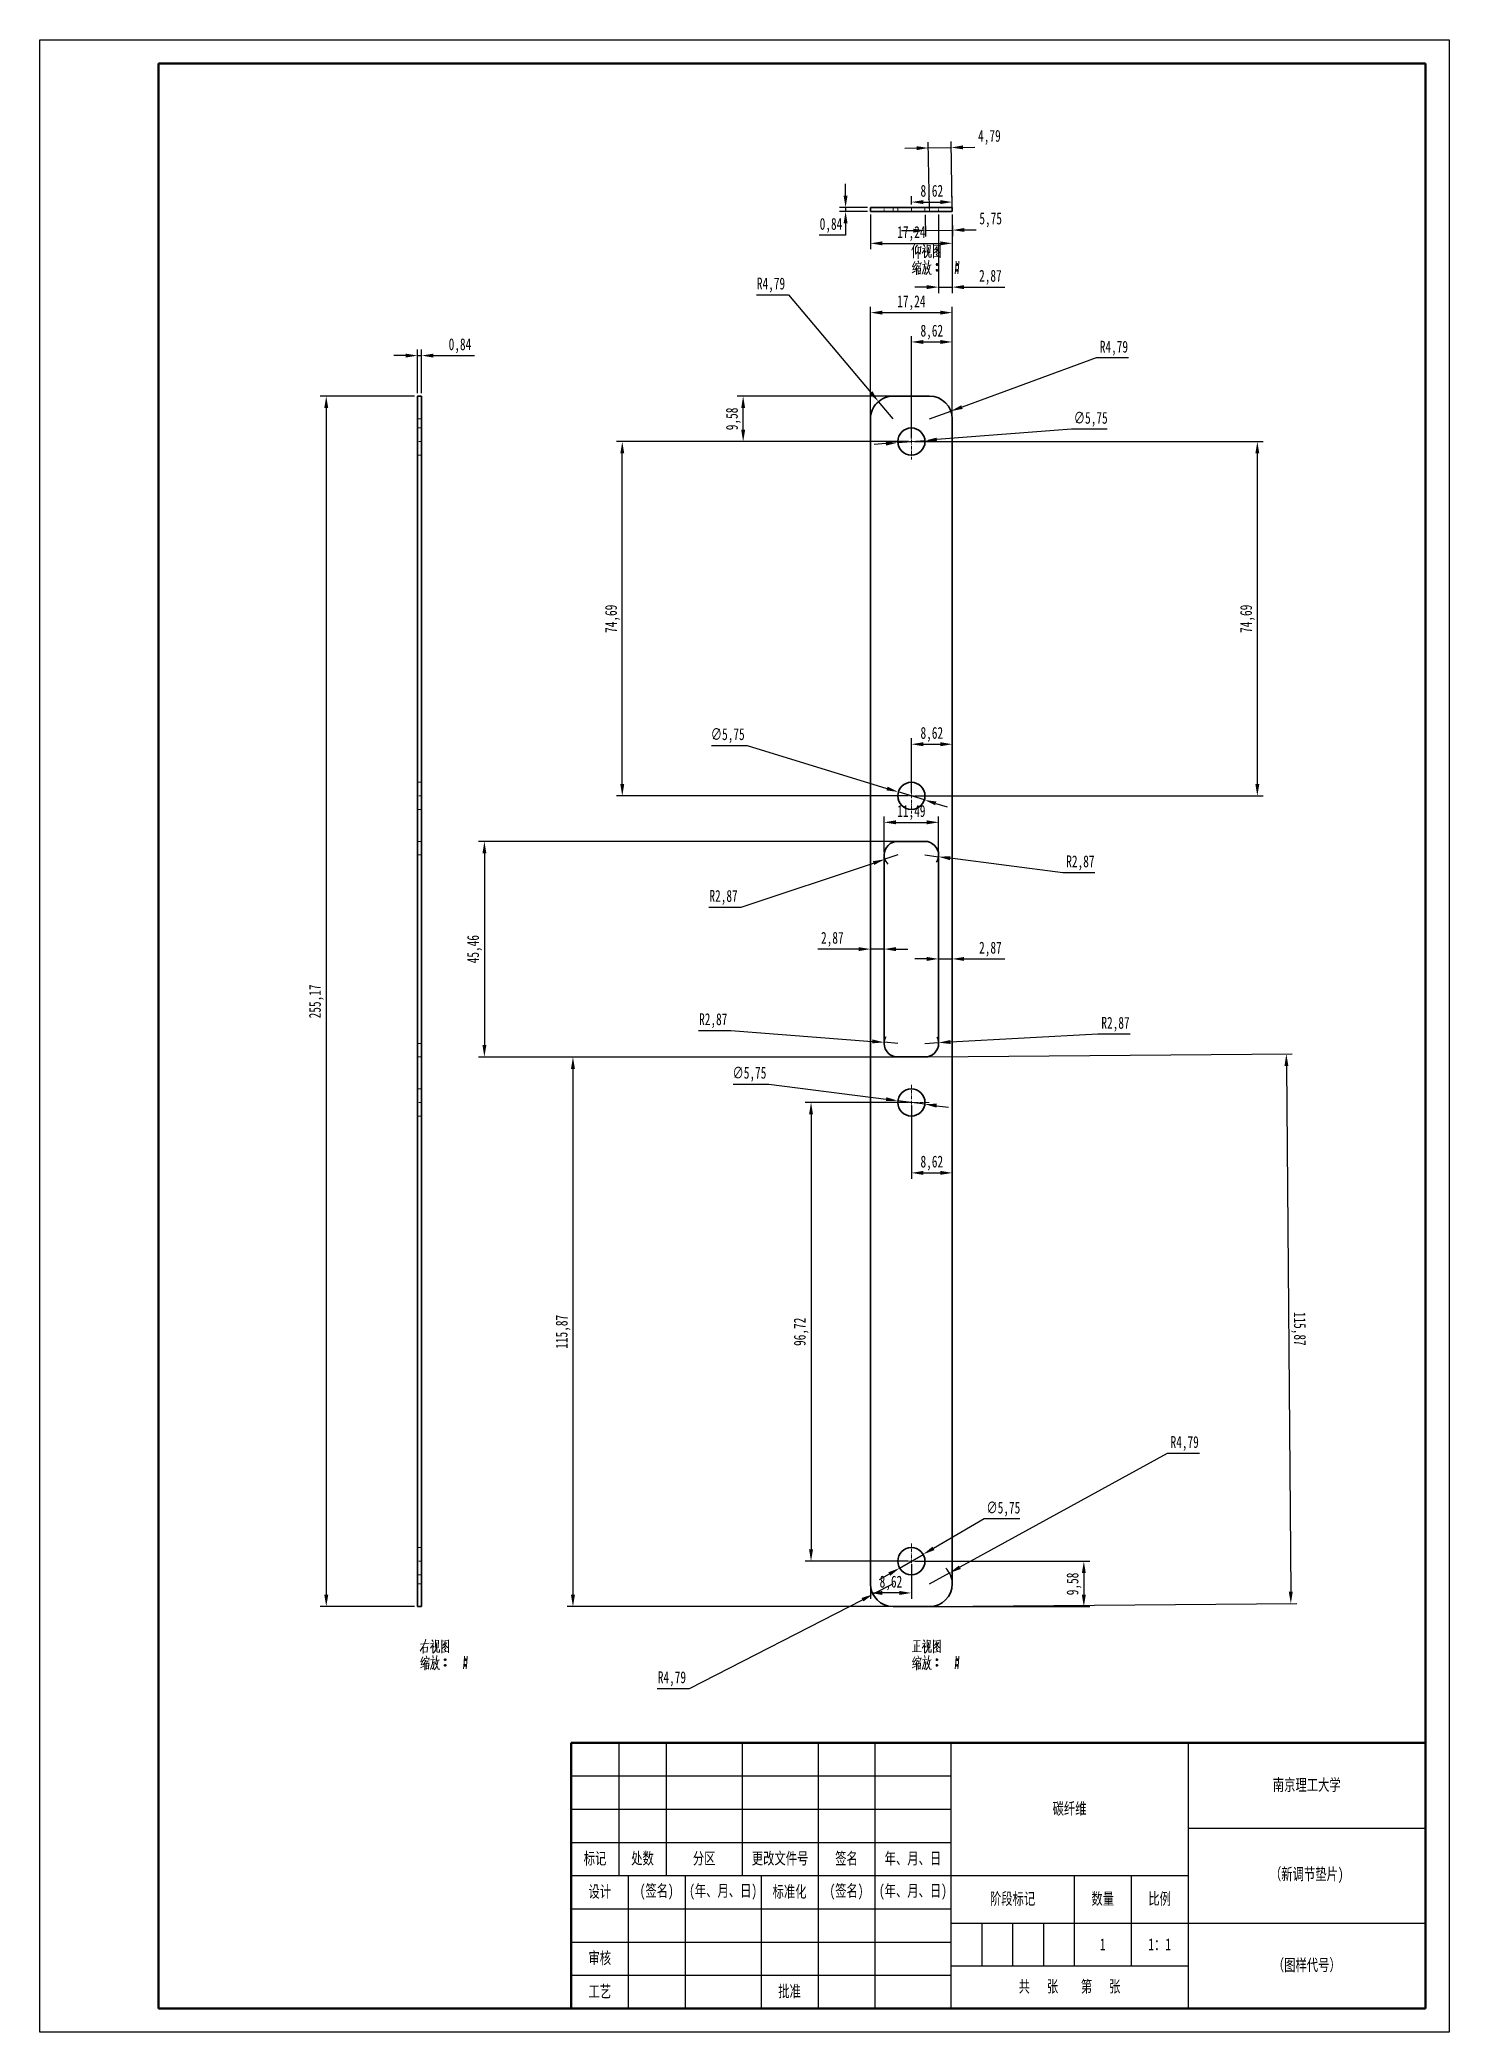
# Model space of a CAD drawing. Header units: millimetres. Extents: x 1050 to 2021, y 766 to 1186.
# Drawn here: x 1723.6 to 2020.6, y 765.6 to 1185.6 of the extents above; entities that cross this region are included whole.
import ezdxf

# ---------------------------------------------------------------- set-up
doc = ezdxf.new("R2010")
doc.units = ezdxf.units.MM
doc.header["$LTSCALE"] = 0.3
for name, pattern in [('CENTER', [50.8, 31.75, -6.35, 6.35, -6.35]), ('DASHDOT', [18.5, 12, -3, 0.5, -3]), ('DASHED', [19.05, 12.7, -6.35])]:
    doc.linetypes.add(name, pattern=pattern)
for name, color, linetype, lineweight in [('尺寸线', 3, 'Continuous', 25), ('粗实线', 7, 'Continuous', 50), ('细实线', 7, 'Continuous', 25), ('细文本', 7, 'Continuous', 25), ('细点画线', 1, 'CENTER', 25), ('虚线', 2, 'DASHED', 25)]:
    doc.layers.add(name, color=color, linetype=linetype, lineweight=lineweight)
doc.styles.add('NUT Standard', font='simfang.ttf', dxfattribs={"width": 0.7, "height": 2.5})
doc.dimstyles.new('NUT Standard', dxfattribs={"dimtxt": 2.5, "dimasz": 2.5, "dimexe": 1.25, "dimexo": 0.625, "dimtad": 1, "dimtoh": 1, "dimtxsty": 'NUT Standard', "dimcen": 2.5, "dimadec": 0, "dimazin": 0, "dimtfac": 1, "dimtmove": 0, "dimatfit": 3, "dimfxl": 1, "dimarcsym": 0})

msp = doc.modelspace()

# ---------------------------------------------------------------- texts
at = {"layer": '粗实线', "char_height": 2.5, "attachment_point": 5, "style": 'NUT Standard'}
for s, insert in [('\\pxqc;{\\fFangSong|b0|i0|c134|p49;1}', (1947.555, 784.119)), ('\\pxqc;{\\fFangSong|b0|i0|c134|p49;1：1}', (1959.555, 784.119))]:
    msp.add_mtext_dynamic_manual_height_columns(s, width=12, gutter_width=12.5, heights=[0], dxfattribs=dict(at, insert=insert))
at = {"layer": '粗实线', "char_height": 2.5, "width": 12, "attachment_point": 5, "style": 'NUT Standard'}
for s, insert in [('工艺', (1841.555, 774.119)), ('批准', (1881.555, 774.119))]:
    msp.add_mtext(s, dxfattribs=dict(at, insert=insert))
at = {"layer": '细文本', "char_height": 2.5, "attachment_point": 5, "style": 'NUT Standard'}
for s, insert, width in [('{\\fFangSong|b0|i0|c134|p49;南京理工大学}', (1990.555, 817.619), 50), ('碳纤维', (1940.555, 812.619), 50), ('标记', (1840.555, 802.119), 10), ('处数', (1850.555, 802.119), 10), ('分区', (1863.555, 802.119), 16), ('更改文件号', (1879.555, 802.119), 16), ('签名', (1893.555, 802.119), 12), ('年、月、日', (1907.555, 802.119), 16), ('（新调节垫片)', (1990.555, 798.619), 50), ('设计', (1841.555, 795.119), 12), ('(签名)', (1853.555, 795.119), 12), ('(年、月、日)', (1867.555, 795.119), 16), ('标准化', (1881.555, 795.119), 12), ('(签名)', (1893.555, 795.119), 12), ('(年、月、日)', (1907.555, 795.119), 16), ('阶段标记', (1928.555, 793.619), 26), ('数量', (1947.555, 793.619), 12), ('比例', (1959.555, 793.619), 12), ('审核', (1841.555, 781.119), 12), ('（图样代号）', (1990.555, 779.619), 50), ('共   张    第   张', (1940.555, 775.119), 50)]:
    msp.add_mtext(s, dxfattribs=dict(at, insert=insert, width=width))

# ---------------------------------------------------------------- blocks, each defined once
blk = doc.blocks.new('*D6')
at = {"layer": 'Defpoints', "color": 0, "transparency": 16777216}
for p in [(1893.36, 1149.43), (1898.6, 1150.28), (1898.6, 1149.43)]:
    blk.add_point(p, dxfattribs=at)
at = {"layer": '尺寸线', "color": 0, "lineweight": -2, "transparency": 16777216}
for p, q in [((1893.36, 1152.78), (1893.36, 1155.28)), ((1897.98, 1150.28), (1892.11, 1150.28)), ((1897.98, 1149.43), (1892.11, 1149.43)), ((1893.36, 1150.28), (1893.36, 1149.43)), ((1893.36, 1146.93), (1893.36, 1144.43)), ((1893.36, 1144.43), (1887.82, 1144.43))]:
    blk.add_line(p, q, dxfattribs=at)
at = {"layer": '尺寸线', "color": 0, "transparency": 16777216}
for points in [[(1892.94, 1152.78), (1893.77, 1152.78), (1893.36, 1150.28)], [(1892.94, 1146.93), (1893.77, 1146.93), (1893.36, 1149.43)]]:
    blk.add_solid(points, dxfattribs=at)
at = {"layer": '尺寸线', "color": 0, "transparency": 16777216, "insert": (1890.28, 1146.5), "char_height": 2.5, "attachment_point": 5, "style": 'NUT Standard'}
blk.add_mtext('0,84', dxfattribs=at)
blk = doc.blocks.new('*D7')
at = {"layer": 'Defpoints', "color": 0, "transparency": 16777216}
for p in [(1915.84, 1151.42), (1907.22, 1150.28), (1915.84, 1150.28)]:
    blk.add_point(p, dxfattribs=at)
at = {"layer": '尺寸线', "color": 0, "lineweight": -2, "transparency": 16777216}
for p, q in [((1907.22, 1150.9), (1907.22, 1152.67)), ((1909.72, 1151.42), (1913.34, 1151.42)), ((1915.84, 1150.9), (1915.84, 1152.67))]:
    blk.add_line(p, q, dxfattribs=at)
at = {"layer": '尺寸线', "color": 0, "transparency": 16777216}
for points in [[(1909.72, 1151.83), (1909.72, 1151), (1907.22, 1151.42)], [(1913.34, 1151.83), (1913.34, 1151), (1915.84, 1151.42)]]:
    blk.add_solid(points, dxfattribs=at)
at = {"layer": '尺寸线', "color": 0, "transparency": 16777216, "insert": (1911.53, 1153.48), "char_height": 2.5, "attachment_point": 5, "style": 'NUT Standard'}
blk.add_mtext('8,62', dxfattribs=at)
blk = doc.blocks.new('*D8')
at = {"layer": 'Defpoints', "color": 0, "transparency": 16777216}
for p in [(1898.6, 1149.43), (1915.84, 1149.43), (1915.84, 1142.72)]:
    blk.add_point(p, dxfattribs=at)
at = {"layer": '尺寸线', "color": 0, "lineweight": -2, "transparency": 16777216}
for p, q in [((1898.6, 1148.81), (1898.6, 1141.47)), ((1915.84, 1148.81), (1915.84, 1141.47)), ((1901.1, 1142.72), (1913.34, 1142.72))]:
    blk.add_line(p, q, dxfattribs=at)
at = {"layer": '尺寸线', "color": 0, "transparency": 16777216}
for points in [[(1901.1, 1143.13), (1901.1, 1142.3), (1898.6, 1142.72)], [(1913.34, 1143.13), (1913.34, 1142.3), (1915.84, 1142.72)]]:
    blk.add_solid(points, dxfattribs=at)
at = {"layer": '尺寸线', "color": 0, "transparency": 16777216, "insert": (1907.22, 1144.78), "char_height": 2.5, "attachment_point": 5, "style": 'NUT Standard'}
blk.add_mtext('17,24', dxfattribs=at)
blk = doc.blocks.new('*D9')
at = {"layer": 'Defpoints', "color": 0, "transparency": 16777216}
for p in [(1910.09, 1149.35), (1915.84, 1149.43), (1915.9, 1145.51)]:
    blk.add_point(p, dxfattribs=at)
at = {"layer": '尺寸线', "color": 0, "lineweight": -2, "transparency": 16777216}
for p, q in [((1910.1, 1148.72), (1910.17, 1144.17)), ((1915.85, 1148.81), (1915.91, 1144.26)), ((1907.65, 1145.39), (1905.15, 1145.35)), ((1910.15, 1145.42), (1915.9, 1145.51)), ((1918.4, 1145.54), (1920.9, 1145.58))]:
    blk.add_line(p, q, dxfattribs=at)
at = {"layer": '尺寸线', "color": 0, "transparency": 16777216}
for points in [[(1907.64, 1145.8), (1907.66, 1144.97), (1910.15, 1145.42)], [(1918.39, 1145.96), (1918.4, 1145.13), (1915.9, 1145.51)]]:
    blk.add_solid(points, dxfattribs=at)
at = {"layer": '尺寸线', "color": 0, "transparency": 16777216, "insert": (1923.93, 1147.65), "char_height": 2.5, "attachment_point": 5, "style": 'NUT Standard'}
blk.add_mtext('5,75', dxfattribs=at)
blk = doc.blocks.new('*D10')
at = {"layer": 'Defpoints', "color": 0, "transparency": 16777216}
for p in [(1915.6, 1162.91), (1911.05, 1149.35), (1915.84, 1149.43)]:
    blk.add_point(p, dxfattribs=at)
at = {"layer": '尺寸线', "color": 0, "lineweight": -2, "transparency": 16777216}
for p, q in [((1911.04, 1149.97), (1910.79, 1164.08)), ((1915.83, 1150.06), (1915.58, 1164.16)), ((1908.31, 1162.78), (1905.81, 1162.74)), ((1910.81, 1162.83), (1915.6, 1162.91)), ((1918.1, 1162.95), (1920.6, 1163))]:
    blk.add_line(p, q, dxfattribs=at)
at = {"layer": '尺寸线', "color": 0, "transparency": 16777216}
for points in [[(1908.31, 1163.2), (1908.32, 1162.36), (1910.81, 1162.83)], [(1918.09, 1163.37), (1918.11, 1162.54), (1915.6, 1162.91)]]:
    blk.add_solid(points, dxfattribs=at)
at = {"layer": '尺寸线', "color": 0, "transparency": 16777216, "insert": (1923.67, 1165.07), "char_height": 2.5, "attachment_point": 5, "style": 'NUT Standard'}
blk.add_mtext('4,79', dxfattribs=at)
blk = doc.blocks.new('*D11')
at = {"layer": 'Defpoints', "color": 0, "transparency": 16777216}
for p in [(1912.97, 1149.43), (1915.84, 1149.43), (1915.84, 1133.49)]:
    blk.add_point(p, dxfattribs=at)
at = {"layer": '尺寸线', "color": 0, "lineweight": -2, "transparency": 16777216}
for p, q in [((1912.97, 1148.81), (1912.97, 1132.24)), ((1915.84, 1148.81), (1915.84, 1132.24)), ((1910.47, 1133.49), (1907.97, 1133.49)), ((1912.97, 1133.49), (1915.84, 1133.49)), ((1918.34, 1133.49), (1926.93, 1133.49))]:
    blk.add_line(p, q, dxfattribs=at)
at = {"layer": '尺寸线', "color": 0, "transparency": 16777216}
for points in [[(1910.47, 1133.91), (1910.47, 1133.07), (1912.97, 1133.49)], [(1918.34, 1133.91), (1918.34, 1133.07), (1915.84, 1133.49)]]:
    blk.add_solid(points, dxfattribs=at)
at = {"layer": '尺寸线', "color": 0, "transparency": 16777216, "insert": (1923.88, 1135.56), "char_height": 2.5, "attachment_point": 5, "style": 'NUT Standard'}
blk.add_mtext('2,87', dxfattribs=at)
blk = doc.blocks.new('*D12')
at = {"layer": 'Defpoints', "color": 0, "transparency": 16777216}
for p in [(1904.36, 1100.7), (1910.08, 1101.14)]:
    blk.add_point(p, dxfattribs=at)
at = {"layer": '尺寸线', "color": 0, "lineweight": -2, "transparency": 16777216}
for p, q in [((1901.86, 1100.5), (1899.37, 1100.31)), ((1904.36, 1100.7), (1910.08, 1101.14)), ((1940.95, 1103.53), (1912.58, 1101.34)), ((1948.46, 1103.53), (1940.95, 1103.53))]:
    blk.add_line(p, q, dxfattribs=at)
at = {"layer": '尺寸线', "color": 0, "transparency": 16777216}
for points in [[(1901.83, 1100.92), (1901.9, 1100.09), (1904.36, 1100.7)], [(1912.54, 1101.75), (1912.61, 1100.92), (1910.08, 1101.14)]]:
    blk.add_solid(points, dxfattribs=at)
at = {"layer": '尺寸线', "color": 0, "transparency": 16777216, "insert": (1945.02, 1105.62), "char_height": 2.5, "attachment_point": 5, "style": 'NUT Standard'}
blk.add_mtext('∅5,75', dxfattribs=at)
blk = doc.blocks.new('*D13')
at = {"layer": 'Defpoints', "color": 0, "transparency": 16777216}
for p in [(1904.47, 1027.07), (1909.97, 1025.38)]:
    blk.add_point(p, dxfattribs=at)
at = {"layer": '尺寸线', "color": 0, "lineweight": -2, "transparency": 16777216}
for p, q in [((1865.07, 1036.85), (1872.59, 1036.85)), ((1872.59, 1036.85), (1902.08, 1027.8)), ((1909.97, 1025.38), (1904.47, 1027.07)), ((1912.36, 1024.65), (1914.75, 1023.92))]:
    blk.add_line(p, q, dxfattribs=at)
at = {"layer": '尺寸线', "color": 0, "transparency": 16777216}
for points in [[(1902.21, 1028.2), (1901.96, 1027.4), (1904.47, 1027.07)], [(1912.48, 1025.05), (1912.23, 1024.25), (1909.97, 1025.38)]]:
    blk.add_solid(points, dxfattribs=at)
at = {"layer": '尺寸线', "color": 0, "transparency": 16777216, "insert": (1868.52, 1038.93), "char_height": 2.5, "attachment_point": 5, "style": 'NUT Standard'}
blk.add_mtext('∅5,75', dxfattribs=at)
blk = doc.blocks.new('*D14')
at = {"layer": 'Defpoints', "color": 0, "transparency": 16777216}
for p in [(1871.77, 1110.5), (1907.22, 1110.5), (1907.22, 1100.92)]:
    blk.add_point(p, dxfattribs=at)
at = {"layer": '尺寸线', "color": 0, "lineweight": -2, "transparency": 16777216}
for p, q in [((1906.6, 1110.5), (1870.52, 1110.5)), ((1871.77, 1103.42), (1871.77, 1108)), ((1906.6, 1100.92), (1870.52, 1100.92))]:
    blk.add_line(p, q, dxfattribs=at)
at = {"layer": '尺寸线', "color": 0, "transparency": 16777216}
for points in [[(1871.36, 1108), (1872.19, 1108), (1871.77, 1110.5)], [(1871.36, 1103.42), (1872.19, 1103.42), (1871.77, 1100.92)]]:
    blk.add_solid(points, dxfattribs=at)
at = {"layer": '尺寸线', "color": 0, "transparency": 16777216, "insert": (1869.71, 1105.71), "char_height": 2.5, "attachment_point": 5, "rotation": 90, "style": 'NUT Standard'}
blk.add_mtext('9,58', dxfattribs=at)
blk = doc.blocks.new('*D15')
at = {"layer": 'Defpoints', "color": 0, "transparency": 16777216}
for p in [(1915.84, 1121.93), (1907.22, 1100.92), (1915.84, 1100.92)]:
    blk.add_point(p, dxfattribs=at)
at = {"layer": '尺寸线', "color": 0, "lineweight": -2, "transparency": 16777216}
for p, q in [((1907.22, 1101.55), (1907.22, 1123.18)), ((1909.72, 1121.93), (1913.34, 1121.93)), ((1915.84, 1101.55), (1915.84, 1123.18))]:
    blk.add_line(p, q, dxfattribs=at)
at = {"layer": '尺寸线', "color": 0, "transparency": 16777216}
for points in [[(1909.72, 1122.34), (1909.72, 1121.51), (1907.22, 1121.93)], [(1913.34, 1122.34), (1913.34, 1121.51), (1915.84, 1121.93)]]:
    blk.add_solid(points, dxfattribs=at)
at = {"layer": '尺寸线', "color": 0, "transparency": 16777216, "insert": (1911.53, 1124), "char_height": 2.5, "attachment_point": 5, "style": 'NUT Standard'}
blk.add_mtext('8,62', dxfattribs=at)
blk = doc.blocks.new('*D16')
at = {"layer": 'Defpoints', "color": 0, "transparency": 16777216}
for p in [(1915.84, 1128.11), (1898.6, 1105.71), (1915.84, 1105.71)]:
    blk.add_point(p, dxfattribs=at)
at = {"layer": '尺寸线', "color": 0, "lineweight": -2, "transparency": 16777216}
for p, q in [((1898.6, 1106.33), (1898.6, 1129.36)), ((1901.1, 1128.11), (1913.34, 1128.11)), ((1915.84, 1106.33), (1915.84, 1129.36))]:
    blk.add_line(p, q, dxfattribs=at)
at = {"layer": '尺寸线', "color": 0, "transparency": 16777216}
for points in [[(1901.1, 1128.53), (1901.1, 1127.7), (1898.6, 1128.11)], [(1913.34, 1128.53), (1913.34, 1127.7), (1915.84, 1128.11)]]:
    blk.add_solid(points, dxfattribs=at)
at = {"layer": '尺寸线', "color": 0, "transparency": 16777216, "insert": (1907.22, 1130.18), "char_height": 2.5, "attachment_point": 5, "style": 'NUT Standard'}
blk.add_mtext('17,24', dxfattribs=at)
blk = doc.blocks.new('*D17')
at = {"layer": 'Defpoints', "color": 0, "transparency": 16777216}
for p in [(1904.37, 961.98), (1910.07, 961.25)]:
    blk.add_point(p, dxfattribs=at)
at = {"layer": '尺寸线', "color": 0, "lineweight": -2, "transparency": 16777216}
for p, q in [((1869.64, 965.46), (1877.16, 965.46)), ((1877.16, 965.46), (1901.89, 962.3)), ((1910.07, 961.25), (1904.37, 961.98)), ((1912.55, 960.93), (1915.03, 960.62))]:
    blk.add_line(p, q, dxfattribs=at)
at = {"layer": '尺寸线', "color": 0, "transparency": 16777216}
for points in [[(1901.94, 962.71), (1901.84, 961.88), (1904.37, 961.98)], [(1912.6, 961.35), (1912.5, 960.52), (1910.07, 961.25)]]:
    blk.add_solid(points, dxfattribs=at)
at = {"layer": '尺寸线', "color": 0, "transparency": 16777216, "insert": (1873.09, 967.55), "char_height": 2.5, "attachment_point": 5, "style": 'NUT Standard'}
blk.add_mtext('∅5,75', dxfattribs=at)
blk = doc.blocks.new('*D18')
at = {"layer": 'Defpoints', "color": 0, "transparency": 16777216}
for p in [(1915.84, 1037.13), (1907.22, 1026.23), (1915.84, 1026.23)]:
    blk.add_point(p, dxfattribs=at)
at = {"layer": '尺寸线', "color": 0, "lineweight": -2, "transparency": 16777216}
for p, q in [((1907.22, 1026.85), (1907.22, 1038.38)), ((1915.84, 1026.85), (1915.84, 1038.38)), ((1909.72, 1037.13), (1913.34, 1037.13))]:
    blk.add_line(p, q, dxfattribs=at)
at = {"layer": '尺寸线', "color": 0, "transparency": 16777216}
for points in [[(1909.72, 1037.55), (1909.72, 1036.71), (1907.22, 1037.13)], [(1913.34, 1037.55), (1913.34, 1036.71), (1915.84, 1037.13)]]:
    blk.add_solid(points, dxfattribs=at)
at = {"layer": '尺寸线', "color": 0, "transparency": 16777216, "insert": (1911.53, 1039.2), "char_height": 2.5, "attachment_point": 5, "style": 'NUT Standard'}
blk.add_mtext('8,62', dxfattribs=at)
blk = doc.blocks.new('*D19')
at = {"layer": 'Defpoints', "color": 0, "transparency": 16777216}
for p in [(1846.3, 1100.92), (1907.22, 1100.92), (1907.22, 1026.23)]:
    blk.add_point(p, dxfattribs=at)
at = {"layer": '尺寸线', "color": 0, "lineweight": -2, "transparency": 16777216}
for p, q in [((1906.6, 1100.92), (1845.05, 1100.92)), ((1846.3, 1028.73), (1846.3, 1098.42)), ((1906.6, 1026.23), (1845.05, 1026.23))]:
    blk.add_line(p, q, dxfattribs=at)
at = {"layer": '尺寸线', "color": 0, "transparency": 16777216}
for points in [[(1845.88, 1098.42), (1846.71, 1098.42), (1846.3, 1100.92)], [(1845.88, 1028.73), (1846.71, 1028.73), (1846.3, 1026.23)]]:
    blk.add_solid(points, dxfattribs=at)
at = {"layer": '尺寸线', "color": 0, "transparency": 16777216, "insert": (1844.23, 1063.57), "char_height": 2.5, "attachment_point": 5, "rotation": 90, "style": 'NUT Standard'}
blk.add_mtext('74,69', dxfattribs=at)
blk = doc.blocks.new('*D24')
at = {"layer": 'Defpoints', "color": 0, "transparency": 16777216}
for p in [(1912.97, 1020.66), (1901.47, 1013.78), (1912.97, 1013.78)]:
    blk.add_point(p, dxfattribs=at)
at = {"layer": '尺寸线', "color": 0, "lineweight": -2, "transparency": 16777216}
for p, q in [((1901.47, 1014.4), (1901.47, 1021.91)), ((1903.97, 1020.66), (1910.47, 1020.66)), ((1912.97, 1014.4), (1912.97, 1021.91))]:
    blk.add_line(p, q, dxfattribs=at)
at = {"layer": '尺寸线', "color": 0, "transparency": 16777216}
for points in [[(1903.97, 1021.08), (1903.97, 1020.25), (1901.47, 1020.66)], [(1910.47, 1021.08), (1910.47, 1020.25), (1912.97, 1020.66)]]:
    blk.add_solid(points, dxfattribs=at)
at = {"layer": '尺寸线', "color": 0, "transparency": 16777216, "insert": (1907.22, 1022.73), "char_height": 2.5, "attachment_point": 5, "style": 'NUT Standard'}
blk.add_mtext('11,49', dxfattribs=at)
blk = doc.blocks.new('*D25')
at = {"layer": 'Defpoints', "color": 0, "transparency": 16777216}
for p in [(1910.09, 1016.65), (1817.24, 971.19), (1910.09, 971.19)]:
    blk.add_point(p, dxfattribs=at)
at = {"layer": '尺寸线', "color": 0, "lineweight": -2, "transparency": 16777216}
for p, q in [((1909.47, 1016.65), (1815.99, 1016.65)), ((1817.24, 1014.15), (1817.24, 973.69)), ((1909.47, 971.19), (1815.99, 971.19))]:
    blk.add_line(p, q, dxfattribs=at)
at = {"layer": '尺寸线', "color": 0, "transparency": 16777216}
for points in [[(1816.83, 1014.15), (1817.66, 1014.15), (1817.24, 1016.65)], [(1816.83, 973.69), (1817.66, 973.69), (1817.24, 971.19)]]:
    blk.add_solid(points, dxfattribs=at)
at = {"layer": '尺寸线', "color": 0, "transparency": 16777216, "insert": (1815.17, 993.92), "char_height": 2.5, "attachment_point": 5, "rotation": 90, "style": 'NUT Standard'}
blk.add_mtext('45,46', dxfattribs=at)
blk = doc.blocks.new('*D26')
at = {"layer": 'Defpoints', "color": 0, "transparency": 16777216}
for p in [(1907.44, 971.19), (1835.9, 855.32), (1907.44, 855.32)]:
    blk.add_point(p, dxfattribs=at)
at = {"layer": '尺寸线', "color": 0, "lineweight": -2, "transparency": 16777216}
for p, q in [((1906.82, 971.19), (1834.65, 971.19)), ((1835.9, 968.69), (1835.9, 857.82)), ((1906.82, 855.32), (1834.65, 855.32))]:
    blk.add_line(p, q, dxfattribs=at)
at = {"layer": '尺寸线', "color": 0, "transparency": 16777216}
for points in [[(1835.49, 968.69), (1836.32, 968.69), (1835.9, 971.19)], [(1835.49, 857.82), (1836.32, 857.82), (1835.9, 855.32)]]:
    blk.add_solid(points, dxfattribs=at)
at = {"layer": '尺寸线', "color": 0, "transparency": 16777216, "insert": (1833.83, 913.26), "char_height": 2.5, "attachment_point": 5, "rotation": 90, "style": 'NUT Standard'}
blk.add_mtext('115,87', dxfattribs=at)
blk = doc.blocks.new('*D27')
at = {"layer": 'Defpoints', "color": 0, "transparency": 16777216}
for p in [(1912.97, 991.87), (1915.84, 991.87), (1915.84, 991.87)]:
    blk.add_point(p, dxfattribs=at)
at = {"layer": '尺寸线', "color": 0, "lineweight": -2, "transparency": 16777216}
for p, q in [((1910.47, 991.87), (1907.97, 991.87)), ((1912.97, 992.49), (1912.97, 993.12)), ((1912.97, 991.87), (1915.84, 991.87)), ((1915.84, 992.49), (1915.84, 993.12)), ((1918.34, 991.87), (1926.93, 991.87))]:
    blk.add_line(p, q, dxfattribs=at)
at = {"layer": '尺寸线', "color": 0, "transparency": 16777216}
for points in [[(1910.47, 992.28), (1910.47, 991.45), (1912.97, 991.87)], [(1918.34, 992.28), (1918.34, 991.45), (1915.84, 991.87)]]:
    blk.add_solid(points, dxfattribs=at)
at = {"layer": '尺寸线', "color": 0, "transparency": 16777216, "insert": (1923.88, 993.93), "char_height": 2.5, "attachment_point": 5, "style": 'NUT Standard'}
blk.add_mtext('2,87', dxfattribs=at)
blk = doc.blocks.new('*D28')
at = {"layer": 'Defpoints', "color": 0, "transparency": 16777216}
for p in [(1898.6, 993.94), (1898.6, 993.94), (1901.47, 993.94)]:
    blk.add_point(p, dxfattribs=at)
at = {"layer": '尺寸线', "color": 0, "lineweight": -2, "transparency": 16777216}
for p, q in [((1896.1, 993.94), (1887.51, 993.94)), ((1898.6, 994.56), (1898.6, 995.19)), ((1901.47, 993.94), (1898.6, 993.94)), ((1901.47, 994.56), (1901.47, 995.19)), ((1903.97, 993.94), (1906.47, 993.94))]:
    blk.add_line(p, q, dxfattribs=at)
at = {"layer": '尺寸线', "color": 0, "transparency": 16777216}
for points in [[(1896.1, 994.35), (1896.1, 993.52), (1898.6, 993.94)], [(1903.97, 994.35), (1903.97, 993.52), (1901.47, 993.94)]]:
    blk.add_solid(points, dxfattribs=at)
at = {"layer": '尺寸线', "color": 0, "transparency": 16777216, "insert": (1890.56, 996), "char_height": 2.5, "attachment_point": 5, "style": 'NUT Standard'}
blk.add_mtext('2,87', dxfattribs=at)
blk = doc.blocks.new('*D29')
at = {"layer": 'Defpoints', "color": 0, "transparency": 16777216}
for p in [(1907.22, 961.62), (1915.84, 961.62), (1915.84, 946.76)]:
    blk.add_point(p, dxfattribs=at)
at = {"layer": '尺寸线', "color": 0, "lineweight": -2, "transparency": 16777216}
for p, q in [((1907.22, 960.99), (1907.22, 945.51)), ((1915.84, 960.99), (1915.84, 945.51)), ((1909.72, 946.76), (1913.34, 946.76))]:
    blk.add_line(p, q, dxfattribs=at)
at = {"layer": '尺寸线', "color": 0, "transparency": 16777216}
for points in [[(1909.72, 947.18), (1909.72, 946.35), (1907.22, 946.76)], [(1913.34, 947.18), (1913.34, 946.35), (1915.84, 946.76)]]:
    blk.add_solid(points, dxfattribs=at)
at = {"layer": '尺寸线', "color": 0, "transparency": 16777216, "insert": (1911.53, 948.83), "char_height": 2.5, "attachment_point": 5, "style": 'NUT Standard'}
blk.add_mtext('8,62', dxfattribs=at)
blk = doc.blocks.new('*D30')
at = {"layer": 'Defpoints', "color": 0, "transparency": 16777216}
for p in [(1907.22, 961.62), (1886.08, 864.9), (1907.22, 864.9)]:
    blk.add_point(p, dxfattribs=at)
at = {"layer": '尺寸线', "color": 0, "lineweight": -2, "transparency": 16777216}
for p, q in [((1906.6, 961.62), (1884.83, 961.62)), ((1886.08, 959.12), (1886.08, 867.4)), ((1906.6, 864.9), (1884.83, 864.9))]:
    blk.add_line(p, q, dxfattribs=at)
at = {"layer": '尺寸线', "color": 0, "transparency": 16777216}
for points in [[(1885.66, 959.12), (1886.49, 959.12), (1886.08, 961.62)], [(1885.66, 867.4), (1886.49, 867.4), (1886.08, 864.9)]]:
    blk.add_solid(points, dxfattribs=at)
at = {"layer": '尺寸线', "color": 0, "transparency": 16777216, "insert": (1884.01, 913.26), "char_height": 2.5, "attachment_point": 5, "rotation": 90, "style": 'NUT Standard'}
blk.add_mtext('96,72', dxfattribs=at)
blk = doc.blocks.new('*D31')
at = {"layer": 'Defpoints', "color": 0, "transparency": 16777216}
for p in [(1910.09, 971.19), (1911.05, 855.32), (1987.2, 855.95)]:
    blk.add_point(p, dxfattribs=at)
at = {"layer": '尺寸线', "color": 0, "lineweight": -2, "transparency": 16777216}
for p, q in [((1910.72, 971.2), (1987.49, 971.83)), ((1986.26, 969.32), (1987.18, 858.45)), ((1911.68, 855.33), (1988.45, 855.96))]:
    blk.add_line(p, q, dxfattribs=at)
at = {"layer": '尺寸线', "color": 0, "transparency": 16777216}
for points in [[(1986.68, 969.32), (1985.85, 969.32), (1986.24, 971.82)], [(1987.59, 858.45), (1986.76, 858.45), (1987.2, 855.95)]]:
    blk.add_solid(points, dxfattribs=at)
at = {"layer": '尺寸线', "color": 0, "transparency": 16777216, "insert": (1988.79, 913.9), "char_height": 2.5, "attachment_point": 5, "rotation": 270.4735, "style": 'NUT Standard'}
blk.add_mtext('115,87', dxfattribs=at)
blk = doc.blocks.new('*D32')
at = {"layer": 'Defpoints', "color": 0, "transparency": 16777216}
for p in [(1909.7, 866.34), (1904.74, 863.45)]:
    blk.add_point(p, dxfattribs=at)
at = {"layer": '尺寸线', "color": 0, "lineweight": -2, "transparency": 16777216}
for p, q in [((1922.53, 873.8), (1911.87, 867.6)), ((1930.05, 873.8), (1922.53, 873.8)), ((1904.74, 863.45), (1909.7, 866.34)), ((1902.57, 862.2), (1900.41, 860.94))]:
    blk.add_line(p, q, dxfattribs=at)
at = {"layer": '尺寸线', "color": 0, "transparency": 16777216}
for points in [[(1911.66, 867.96), (1912.07, 867.24), (1909.7, 866.34)], [(1902.37, 862.56), (1902.78, 861.84), (1904.74, 863.45)]]:
    blk.add_solid(points, dxfattribs=at)
at = {"layer": '尺寸线', "color": 0, "transparency": 16777216, "insert": (1926.6, 875.88), "char_height": 2.5, "attachment_point": 5, "style": 'NUT Standard'}
blk.add_mtext('∅5,75', dxfattribs=at)
blk = doc.blocks.new('*D33')
at = {"layer": 'Defpoints', "color": 0, "transparency": 16777216}
for p in [(1898.6, 864.9), (1907.22, 864.9), (1898.6, 858.21)]:
    blk.add_point(p, dxfattribs=at)
at = {"layer": '尺寸线', "color": 0, "lineweight": -2, "transparency": 16777216}
for p, q in [((1898.6, 864.27), (1898.6, 856.96)), ((1907.22, 864.27), (1907.22, 856.96)), ((1904.72, 858.21), (1901.1, 858.21))]:
    blk.add_line(p, q, dxfattribs=at)
at = {"layer": '尺寸线', "color": 0, "transparency": 16777216}
for points in [[(1901.1, 858.63), (1901.1, 857.79), (1898.6, 858.21)], [(1904.72, 858.63), (1904.72, 857.79), (1907.22, 858.21)]]:
    blk.add_solid(points, dxfattribs=at)
at = {"layer": '尺寸线', "color": 0, "transparency": 16777216, "insert": (1902.91, 860.28), "char_height": 2.5, "attachment_point": 5, "style": 'NUT Standard'}
blk.add_mtext('8,62', dxfattribs=at)
blk = doc.blocks.new('*D34')
at = {"layer": 'Defpoints', "color": 0, "transparency": 16777216}
for p in [(1907.22, 864.9), (1907.22, 855.32), (1943.57, 855.32)]:
    blk.add_point(p, dxfattribs=at)
at = {"layer": '尺寸线', "color": 0, "lineweight": -2, "transparency": 16777216}
for p, q in [((1907.85, 864.9), (1944.82, 864.9)), ((1943.57, 862.4), (1943.57, 857.82)), ((1907.85, 855.32), (1944.82, 855.32))]:
    blk.add_line(p, q, dxfattribs=at)
at = {"layer": '尺寸线', "color": 0, "transparency": 16777216}
for points in [[(1943.15, 862.4), (1943.98, 862.4), (1943.57, 864.9)], [(1943.15, 857.82), (1943.98, 857.82), (1943.57, 855.32)]]:
    blk.add_solid(points, dxfattribs=at)
at = {"layer": '尺寸线', "color": 0, "transparency": 16777216, "insert": (1941.5, 860.11), "char_height": 2.5, "attachment_point": 5, "rotation": 90, "style": 'NUT Standard'}
blk.add_mtext('9,58', dxfattribs=at)
blk = doc.blocks.new('*D35')
at = {"layer": 'Defpoints', "color": 0, "transparency": 16777216}
for p in [(1907.22, 1100.92), (1907.22, 1026.23), (1980.13, 1026.23)]:
    blk.add_point(p, dxfattribs=at)
at = {"layer": '尺寸线', "color": 0, "lineweight": -2, "transparency": 16777216}
for p, q in [((1907.85, 1100.92), (1981.38, 1100.92)), ((1980.13, 1098.42), (1980.13, 1028.73)), ((1907.85, 1026.23), (1981.38, 1026.23))]:
    blk.add_line(p, q, dxfattribs=at)
at = {"layer": '尺寸线', "color": 0, "transparency": 16777216}
for points in [[(1979.72, 1098.42), (1980.55, 1098.42), (1980.13, 1100.92)], [(1979.72, 1028.73), (1980.55, 1028.73), (1980.13, 1026.23)]]:
    blk.add_solid(points, dxfattribs=at)
at = {"layer": '尺寸线', "color": 0, "transparency": 16777216, "insert": (1978.07, 1063.57), "char_height": 2.5, "attachment_point": 5, "rotation": 90, "style": 'NUT Standard'}
blk.add_mtext('74,69', dxfattribs=at)
blk = doc.blocks.new('*D36')
at = {"layer": 'Defpoints', "color": 0, "transparency": 16777216}
for p in [(1804.01, 1119.06), (1803.17, 1110.5), (1804.01, 1110.5)]:
    blk.add_point(p, dxfattribs=at)
at = {"layer": '尺寸线', "color": 0, "lineweight": -2, "transparency": 16777216}
for p, q in [((1800.67, 1119.06), (1798.17, 1119.06)), ((1803.17, 1111.12), (1803.17, 1120.31)), ((1803.17, 1119.06), (1804.01, 1119.06)), ((1804.01, 1111.12), (1804.01, 1120.31)), ((1806.51, 1119.06), (1815.17, 1119.06))]:
    blk.add_line(p, q, dxfattribs=at)
at = {"layer": '尺寸线', "color": 0, "transparency": 16777216}
for points in [[(1800.67, 1119.47), (1800.67, 1118.64), (1803.17, 1119.06)], [(1806.51, 1119.47), (1806.51, 1118.64), (1804.01, 1119.06)]]:
    blk.add_solid(points, dxfattribs=at)
at = {"layer": '尺寸线', "color": 0, "transparency": 16777216, "insert": (1812.09, 1121.13), "char_height": 2.5, "attachment_point": 5, "style": 'NUT Standard'}
blk.add_mtext('0,84', dxfattribs=at)
blk = doc.blocks.new('*D37')
at = {"layer": 'Defpoints', "color": 0, "transparency": 16777216}
for p in [(1803.17, 1110.5), (1783.91, 855.32), (1803.17, 855.32)]:
    blk.add_point(p, dxfattribs=at)
at = {"layer": '尺寸线', "color": 0, "lineweight": -2, "transparency": 16777216}
for p, q in [((1802.54, 1110.5), (1782.66, 1110.5)), ((1783.91, 1108), (1783.91, 857.82)), ((1802.54, 855.32), (1782.66, 855.32))]:
    blk.add_line(p, q, dxfattribs=at)
at = {"layer": '尺寸线', "color": 0, "transparency": 16777216}
for points in [[(1783.5, 1108), (1784.33, 1108), (1783.91, 1110.5)], [(1783.5, 857.82), (1784.33, 857.82), (1783.91, 855.32)]]:
    blk.add_solid(points, dxfattribs=at)
at = {"layer": '尺寸线', "color": 0, "transparency": 16777216, "insert": (1781.84, 982.91), "char_height": 2.5, "attachment_point": 5, "rotation": 90, "style": 'NUT Standard'}
blk.add_mtext('255,17', dxfattribs=at)
blk = doc.blocks.new('*D39')
at = {"layer": 'Defpoints', "color": 0, "transparency": 16777216}
for p in [(1915.25, 862.42), (1911.05, 860.11)]:
    blk.add_point(p, dxfattribs=at)
at = {"layer": '尺寸线', "color": 0, "lineweight": -2, "transparency": 16777216}
for p, q in [((1961.11, 887.63), (1917.44, 863.62)), ((1967.91, 887.63), (1961.11, 887.63)), ((1911.05, 860.11), (1915.25, 862.42))]:
    blk.add_line(p, q, dxfattribs=at)
blk.add_arc((1911.05, 860.11), 4.79, 7.479, 43.7575, dxfattribs=at)
at = {"layer": '尺寸线', "color": 0, "transparency": 16777216}
blk.add_solid([(1917.24, 863.99), (1917.64, 863.26), (1915.25, 862.42)], dxfattribs=at)
at = {"layer": '尺寸线', "color": 0, "transparency": 16777216, "insert": (1964.82, 889.7), "char_height": 2.5, "attachment_point": 5, "style": 'NUT Standard'}
blk.add_mtext('R4,79', dxfattribs=at)
blk = doc.blocks.new('*D40')
at = {"layer": 'Defpoints', "color": 0, "transparency": 16777216}
for p in [(1899.13, 857.92), (1903.39, 860.11)]:
    blk.add_point(p, dxfattribs=at)
at = {"layer": '尺寸线', "color": 0, "lineweight": -2, "transparency": 16777216}
for p, q in [((1903.39, 860.11), (1899.13, 857.92)), ((1860.48, 838.04), (1896.91, 856.78)), ((1853.67, 838.04), (1860.48, 838.04))]:
    blk.add_line(p, q, dxfattribs=at)
at = {"layer": '尺寸线', "color": 0, "transparency": 16777216}
blk.add_solid([(1896.72, 857.15), (1897.1, 856.41), (1899.13, 857.92)], dxfattribs=at)
at = {"layer": '尺寸线', "color": 0, "transparency": 16777216, "insert": (1856.76, 840.11), "char_height": 2.5, "attachment_point": 5, "style": 'NUT Standard'}
blk.add_mtext('R4,79', dxfattribs=at)
blk = doc.blocks.new('*D41')
at = {"layer": 'Defpoints', "color": 0, "transparency": 16777216}
for p in [(1910.09, 974.06), (1912.96, 974.22)]:
    blk.add_point(p, dxfattribs=at)
at = {"layer": '尺寸线', "color": 0, "lineweight": -2, "transparency": 16777216}
for p, q in [((1946.53, 976.01), (1915.46, 974.35)), ((1953.32, 976.01), (1946.53, 976.01)), ((1910.09, 974.06), (1912.96, 974.22))]:
    blk.add_line(p, q, dxfattribs=at)
blk.add_arc((1910.09, 974.06), 2.87, 12.465, 27.9858, dxfattribs=at)
at = {"layer": '尺寸线', "color": 0, "transparency": 16777216}
blk.add_solid([(1915.44, 974.77), (1915.48, 973.94), (1912.96, 974.22)], dxfattribs=at)
at = {"layer": '尺寸线', "color": 0, "transparency": 16777216, "insert": (1950.24, 978.08), "char_height": 2.5, "attachment_point": 5, "style": 'NUT Standard'}
blk.add_mtext('R2,87', dxfattribs=at)
blk = doc.blocks.new('*D42')
at = {"layer": 'Defpoints', "color": 0, "transparency": 16777216}
for p in [(1901.48, 974.29), (1904.35, 974.06)]:
    blk.add_point(p, dxfattribs=at)
at = {"layer": '尺寸线', "color": 0, "lineweight": -2, "transparency": 16777216}
for p, q in [((1862.38, 976.77), (1869.18, 976.77)), ((1869.18, 976.77), (1898.99, 974.48)), ((1904.35, 974.06), (1901.48, 974.29))]:
    blk.add_line(p, q, dxfattribs=at)
blk.add_arc((1904.35, 974.06), 2.87, 150.6703, 180, dxfattribs=at)
at = {"layer": '尺寸线', "color": 0, "transparency": 16777216}
blk.add_solid([(1899.02, 974.89), (1898.96, 974.06), (1901.48, 974.29)], dxfattribs=at)
at = {"layer": '尺寸线', "color": 0, "transparency": 16777216, "insert": (1865.47, 978.84), "char_height": 2.5, "attachment_point": 5, "style": 'NUT Standard'}
blk.add_mtext('R2,87', dxfattribs=at)
blk = doc.blocks.new('*D43')
at = {"layer": 'Defpoints', "color": 0, "transparency": 16777216}
for p in [(1910.09, 1013.78), (1912.94, 1013.41)]:
    blk.add_point(p, dxfattribs=at)
at = {"layer": '尺寸线', "color": 0, "lineweight": -2, "transparency": 16777216}
for p, q in [((1910.09, 1013.78), (1912.94, 1013.41)), ((1939.13, 1010.05), (1915.42, 1013.09)), ((1945.92, 1010.05), (1939.13, 1010.05))]:
    blk.add_line(p, q, dxfattribs=at)
blk.add_arc((1910.09, 1013.78), 2.87, 327.7452, 347.535, dxfattribs=at)
at = {"layer": '尺寸线', "color": 0, "transparency": 16777216}
blk.add_solid([(1915.48, 1013.51), (1915.37, 1012.68), (1912.94, 1013.41)], dxfattribs=at)
at = {"layer": '尺寸线', "color": 0, "transparency": 16777216, "insert": (1942.84, 1012.11), "char_height": 2.5, "attachment_point": 5, "style": 'NUT Standard'}
blk.add_mtext('R2,87', dxfattribs=at)
blk = doc.blocks.new('*D44')
at = {"layer": 'Defpoints', "color": 0, "transparency": 16777216}
for p in [(1901.62, 1012.87), (1904.35, 1013.78)]:
    blk.add_point(p, dxfattribs=at)
at = {"layer": '尺寸线', "color": 0, "lineweight": -2, "transparency": 16777216}
for p, q in [((1904.35, 1013.78), (1901.62, 1012.87)), ((1871.35, 1002.76), (1899.25, 1012.08)), ((1864.56, 1002.76), (1871.35, 1002.76))]:
    blk.add_line(p, q, dxfattribs=at)
blk.add_arc((1904.35, 1013.78), 2.87, 192.465, 223.3954, dxfattribs=at)
at = {"layer": '尺寸线', "color": 0, "transparency": 16777216}
blk.add_solid([(1899.12, 1012.47), (1899.38, 1011.68), (1901.62, 1012.87)], dxfattribs=at)
at = {"layer": '尺寸线', "color": 0, "transparency": 16777216, "insert": (1867.64, 1004.83), "char_height": 2.5, "attachment_point": 5, "style": 'NUT Standard'}
blk.add_mtext('R2,87', dxfattribs=at)
blk = doc.blocks.new('*D45')
at = {"layer": 'Defpoints', "color": 0, "transparency": 16777216}
for p in [(1911.05, 1105.71), (1915.55, 1107.35)]:
    blk.add_point(p, dxfattribs=at)
at = {"layer": '尺寸线', "color": 0, "lineweight": -2, "transparency": 16777216}
for p, q in [((1946.19, 1118.55), (1917.9, 1108.21)), ((1953, 1118.55), (1946.19, 1118.55)), ((1911.05, 1105.71), (1915.55, 1107.35))]:
    blk.add_line(p, q, dxfattribs=at)
at = {"layer": '尺寸线', "color": 0, "transparency": 16777216}
blk.add_solid([(1917.75, 1108.6), (1918.04, 1107.82), (1915.55, 1107.35)], dxfattribs=at)
at = {"layer": '尺寸线', "color": 0, "transparency": 16777216, "insert": (1949.91, 1120.61), "char_height": 2.5, "attachment_point": 5, "style": 'NUT Standard'}
blk.add_mtext('R4,79', dxfattribs=at)
blk = doc.blocks.new('*D46')
at = {"layer": 'Defpoints', "color": 0, "transparency": 16777216}
for p in [(1900.3, 1109.37), (1903.39, 1105.71)]:
    blk.add_point(p, dxfattribs=at)
at = {"layer": '尺寸线', "color": 0, "lineweight": -2, "transparency": 16777216}
for p, q in [((1874.55, 1131.86), (1881.35, 1131.86)), ((1881.35, 1131.86), (1898.69, 1111.28)), ((1903.39, 1105.71), (1900.3, 1109.37))]:
    blk.add_line(p, q, dxfattribs=at)
at = {"layer": '尺寸线', "color": 0, "transparency": 16777216}
blk.add_solid([(1899.01, 1111.55), (1898.38, 1111.01), (1900.3, 1109.37)], dxfattribs=at)
at = {"layer": '尺寸线', "color": 0, "transparency": 16777216, "insert": (1877.64, 1133.93), "char_height": 2.5, "attachment_point": 5, "style": 'NUT Standard'}
blk.add_mtext('R4,79', dxfattribs=at)

# ---------------------------------------------------------------- dimensions: what is measured, and where the dimension line sits
at = {"layer": '尺寸线'}
for p1, distance, picture, middle in [((1911.051, 1149.348), 13.479, '*D10', (1923.67, 1165.066)), ((1910.093, 1149.348), -3.926, '*D9', (1923.926, 1147.648))]:
    dim = msp.add_aligned_dim(p1=p1, p2=(1915.839, 1149.433), distance=distance, dimstyle='NUT Standard', dxfattribs=at)
    dim.commit()
    dim.dimension.update_dxf_attribs({"geometry": picture, "text_midpoint": middle})
dim = msp.add_linear_dim(base=(1893.357, 1149.433), p1=(1898.602, 1150.277), p2=(1898.602, 1149.433), angle=90, dimstyle='NUT Standard', dxfattribs=at)
dim.commit()
dim.dimension.update_dxf_attribs({"geometry": '*D6', "text_midpoint": (1890.277, 1146.5)})
for base, p1, p2, picture, middle in [((1915.839, 1151.417), (1907.22, 1150.277), (1915.839, 1150.277), '*D7', (1911.529, 1153.485)), ((1915.839, 1142.715), (1898.602, 1149.433), (1915.839, 1149.433), '*D8', (1907.22, 1144.783)), ((1915.839, 1133.49), (1912.966, 1149.433), (1915.839, 1149.433), '*D11', (1923.884, 1135.558))]:
    dim = msp.add_linear_dim(base=base, p1=p1, p2=p2, dimstyle='NUT Standard', dxfattribs=at)
    dim.commit()
    dim.dimension.update_dxf_attribs({"geometry": picture, "text_midpoint": middle})
at = {"layer": '尺寸线', "color": 3}
for center, mpoint, picture, middle in [((1903.39, 1105.708), (1900.305, 1109.37), '*D46', (1877.639, 1131.863)), ((1911.051, 1105.708), (1915.548, 1107.351), '*D45', (1949.908, 1118.546)), ((1904.347, 1013.778), (1901.622, 1012.868), '*D44', (1867.642, 1002.76)), ((1910.093, 1013.778), (1912.942, 1013.411), '*D43', (1939.128, 1010.046)), ((1904.347, 974.065), (1901.483, 974.285), '*D42', (1869.176, 976.771)), ((1910.093, 974.065), (1912.962, 974.218), '*D41', (1946.525, 976.01)), ((1911.051, 860.109), (1915.246, 862.416), '*D39', (1964.823, 887.628)), ((1903.39, 860.109), (1899.132, 857.92), '*D40', (1856.763, 838.042))]:
    dim = msp.add_radius_dim(center=center, mpoint=mpoint, dimstyle='NUT Standard', dxfattribs=at)
    dim.commit()
    dim.dimension.update_dxf_attribs({"geometry": picture, "text_midpoint": middle, "dimtype": 164})
for base, p1, p2, angle, picture, middle in [((1915.839, 1128.113), (1898.602, 1105.708), (1915.839, 1105.708), 180, '*D16', (1907.22, 1130.181)), ((1783.9127, 855.3215), (1803.1685, 1110.4961), (1803.1685, 855.3215), 270, '*D37', (1781.8448, 982.9088)), ((1871.774, 1110.496), (1907.22, 1100.92), (1907.22, 1110.496), 90, '*D14', (1869.706, 1105.708)), ((1846.296, 1100.92), (1907.22, 1026.227), (1907.22, 1100.92), 90, '*D19', (1844.228, 1063.573)), ((1980.134, 1026.227), (1907.22, 1100.92), (1907.22, 1026.227), 90, '*D35', (1978.066, 1063.573)), ((1835.903, 855.321), (1907.445, 971.192), (1907.445, 855.321), 90, '*D26', (1833.835, 913.257)), ((1886.078, 864.898), (1907.22, 961.616), (1907.22, 864.898), 90, '*D30', (1884.01, 913.257)), ((1943.567, 855.321), (1907.22, 864.898), (1907.22, 855.321), 90, '*D34', (1941.499, 860.109))]:
    dim = msp.add_linear_dim(base=base, p1=p1, p2=p2, angle=angle, dimstyle='NUT Standard', dxfattribs=at)
    dim.commit()
    dim.dimension.update_dxf_attribs({"geometry": picture, "text_midpoint": middle})
for base, p1, p2, picture, middle in [((1915.839, 1121.928), (1907.22, 1100.92), (1915.839, 1100.92), '*D15', (1911.529, 1123.996)), ((1804.013, 1119.057), (1803.169, 1110.496), (1804.013, 1110.496), '*D36', (1812.093, 1121.125)), ((1915.839, 1037.13), (1907.22, 1026.227), (1915.839, 1026.227), '*D18', (1911.529, 1039.198)), ((1912.966, 1020.662), (1901.474, 1013.778), (1912.966, 1013.778), '*D24', (1907.22, 1022.73)), ((1898.602, 993.935), (1901.474, 993.935), (1898.602, 993.935), '*D28', (1890.557, 996.003)), ((1915.839, 991.866), (1912.966, 991.866), (1915.839, 991.866), '*D27', (1923.884, 993.934)), ((1915.839, 946.762), (1907.22, 961.616), (1915.839, 961.616), '*D29', (1911.529, 948.83)), ((1898.602, 858.211), (1907.22, 864.898), (1898.602, 864.898), '*D33', (1902.911, 860.279))]:
    dim = msp.add_linear_dim(base=base, p1=p1, p2=p2, dimstyle='NUT Standard', dxfattribs=at)
    dim.commit()
    dim.dimension.update_dxf_attribs({"geometry": picture, "text_midpoint": middle})
at = {"layer": '尺寸线'}
for p1, p2, picture, middle in [((1904.356, 1100.698), (1910.084, 1101.142), '*D12', (1940.947, 1103.535)), ((1909.967, 1025.384), (1904.474, 1027.069), '*D13', (1868.515, 1036.851))]:
    dim = msp.add_diameter_dim_2p(p1=p1, p2=p2, dimstyle='NUT Standard', dxfattribs=at)
    dim.commit()
    dim.dimension.update_dxf_attribs({"geometry": picture, "text_midpoint": middle, "dimtype": 163})
at = {"layer": '尺寸线', "color": 3}
for p1, p2, distance, picture, middle in [((1910.093, 1016.651), (1910.093, 971.192), -92.851, '*D25', (1815.175, 993.921)), ((1910.093, 971.192), (1911.051, 855.321), 76.151, '*D31', (1988.788, 913.903))]:
    dim = msp.add_aligned_dim(p1=p1, p2=p2, distance=distance, dimstyle='NUT Standard', dxfattribs=at)
    dim.commit()
    dim.dimension.update_dxf_attribs({"geometry": picture, "text_midpoint": middle})
for p1, p2, picture, middle in [((1910.07, 961.251), (1904.371, 961.981), '*D17', (1877.159, 965.465)), ((1904.736, 863.454), (1909.704, 866.341), '*D32', (1926.601, 873.797))]:
    dim = msp.add_diameter_dim_2p(p1=p1, p2=p2, dimstyle='NUT Standard', dxfattribs=at)
    dim.commit()
    dim.dimension.update_dxf_attribs({"geometry": picture, "text_midpoint": middle, "dimtype": 163})

# ---------------------------------------------------------------- linework, layer by layer
for p, q in [((1723.555, 765.619), (1723.555, 1185.619)), ((1723.555, 1185.619), (2020.555, 1185.619)), ((2020.555, 1185.619), (2020.555, 765.619)), ((2015.555, 854.619), (2015.555, 770.619)), ((2020.555, 765.619), (1723.555, 765.619))]:
    msp.add_line(p, q)
at = {"color": 7, "lineweight": 35}
for p, q in [((1898.602, 1149.433), (1898.602, 1150.277)), ((1903.39, 1150.277), (1898.602, 1150.277)), ((1903.39, 1149.433), (1898.602, 1149.433)), ((1903.39, 1150.277), (1911.051, 1150.277)), ((1903.39, 1149.433), (1911.051, 1149.433)), ((1915.839, 1150.277), (1911.051, 1150.277)), ((1915.839, 1149.433), (1911.051, 1149.433)), ((1915.839, 1149.433), (1915.839, 1150.277)), ((1804.013, 1110.496), (1803.169, 1110.496)), ((1803.169, 1110.496), (1803.169, 1105.708)), ((1804.013, 1110.496), (1804.013, 1105.708)), ((1911.051, 1110.496), (1903.39, 1110.496)), ((1803.169, 1105.708), (1803.169, 860.109)), ((1804.013, 1105.708), (1804.013, 860.109)), ((1898.602, 860.109), (1898.602, 1105.708)), ((1915.839, 1105.708), (1915.839, 860.109)), ((1910.093, 1016.651), (1904.347, 1016.651)), ((1901.474, 1013.778), (1901.474, 974.065)), ((1912.966, 1013.778), (1912.966, 974.065)), ((1910.093, 971.192), (1904.347, 971.192)), ((1803.169, 860.109), (1803.169, 855.321)), ((1804.013, 860.109), (1804.013, 855.321)), ((1804.013, 855.321), (1803.169, 855.321)), ((1903.39, 855.321), (1911.051, 855.321))]:
    msp.add_line(p, q, dxfattribs=at)
at = {"color": 7, "linetype": 'DASHDOT', "lineweight": 13, "ltscale": 0.02646}
for p, q in [((1903.39, 1149.348), (1903.39, 1150.362)), ((1904.347, 1149.348), (1904.347, 1150.362)), ((1910.093, 1149.348), (1910.093, 1150.362)), ((1911.051, 1149.348), (1911.051, 1150.362))]:
    msp.add_line(p, q, dxfattribs=at)
at = {"color": 7, "linetype": 'DASHED', "lineweight": 13, "ltscale": 0.02205}
for p, q in [((1903.39, 1149.433), (1903.39, 1150.277)), ((1904.347, 1149.433), (1904.347, 1150.277)), ((1904.347, 1149.433), (1904.347, 1150.277)), ((1904.347, 1149.433), (1904.347, 1150.277)), ((1904.347, 1149.433), (1904.347, 1150.277)), ((1904.347, 1149.433), (1904.347, 1150.277)), ((1910.093, 1149.433), (1910.093, 1150.277)), ((1910.093, 1149.433), (1910.093, 1150.277)), ((1910.093, 1149.433), (1910.093, 1150.277)), ((1910.093, 1149.433), (1910.093, 1150.277)), ((1910.093, 1149.433), (1910.093, 1150.277)), ((1911.051, 1149.433), (1911.051, 1150.277)), ((1804.013, 1105.708), (1803.169, 1105.708)), ((1804.013, 1103.793), (1803.169, 1103.793)), ((1804.013, 1098.047), (1803.169, 1098.047)), ((1804.013, 1029.099), (1803.169, 1029.099)), ((1804.013, 1023.354), (1803.169, 1023.354)), ((1804.013, 1016.651), (1803.169, 1016.651)), ((1804.013, 1013.778), (1803.169, 1013.778)), ((1804.013, 1013.778), (1803.169, 1013.778)), ((1804.013, 974.065), (1803.169, 974.065)), ((1804.013, 974.065), (1803.169, 974.065)), ((1804.013, 971.192), (1803.169, 971.192)), ((1804.013, 964.489), (1803.169, 964.489)), ((1804.013, 958.743), (1803.169, 958.743)), ((1804.013, 867.77), (1803.169, 867.77)), ((1804.013, 862.025), (1803.169, 862.025)), ((1804.013, 860.109), (1803.169, 860.109))]:
    msp.add_line(p, q, dxfattribs=at)
at = {"color": 7, "linetype": 'DASHDOT', "lineweight": 13, "ltscale": 0.026476}
for p, q in [((1804.098, 1105.708), (1803.084, 1105.708)), ((1804.098, 1100.92), (1803.084, 1100.92)), ((1804.098, 1026.227), (1803.084, 1026.227)), ((1804.098, 1013.778), (1803.084, 1013.778)), ((1804.098, 974.065), (1803.084, 974.065)), ((1804.098, 961.616), (1803.084, 961.616)), ((1804.098, 864.898), (1803.084, 864.898)), ((1804.098, 860.109), (1803.084, 860.109))]:
    msp.add_line(p, q, dxfattribs=at)
at = {"color": 7, "lineweight": 13}
for p, q in [((1804.013, 1105.708), (1803.169, 1105.708)), ((1804.013, 860.109), (1803.169, 860.109))]:
    msp.add_line(p, q, dxfattribs=at)
for points in [[(1907.89, 1142.495), (1907.321, 1141.255)], [(1909.801, 1142.461), (1910.069, 1142.059)], [(1910.538, 1142.428), (1910.538, 1140.819)], [(1911.912, 1142.461), (1911.912, 1141.054), (1911.912, 1139.612)], [(1911.912, 1142.428), (1911.912, 1141.087), (1911.912, 1139.746)], [(1913.287, 1139.78), (1913.287, 1141.087), (1913.32, 1142.428)], [(1907.924, 1138.875), (1907.488, 1137.836)], [(1907.689, 1139.579), (1907.689, 1140.752), (1907.689, 1141.958)], [(1908.091, 1141.824), (1908.494, 1142.327)], [(1908.091, 1141.958), (1908.091, 1140.45)], [(1908.091, 1140.45), (1908.594, 1140.953)], [(1908.226, 1138.573), (1908.125, 1138.037)], [(1908.226, 1138.439), (1909.231, 1138.573)], [(1908.594, 1139.043), (1908.762, 1138.674)], [(1908.628, 1141.992), (1908.628, 1140.752), (1908.628, 1139.478)], [(1908.628, 1141.791), (1909.131, 1141.858)], [(1909.097, 1140.45), (1908.829, 1140.785)], [(1909.097, 1140.45), (1909.198, 1142.093)], [(1909.265, 1138.674), (1909.131, 1138.238)], [(1910.136, 1141.824), (1909.968, 1141.355), (1909.499, 1140.651)], [(1910.002, 1138.305), (1909.901, 1137.434), (1909.801, 1137.032), (1909.499, 1136.194)], [(1909.533, 1141.623), (1910.069, 1141.69)], [(1909.533, 1138.238), (1910.538, 1138.372)], [(1909.968, 1141.355), (1909.968, 1139.646)], [(1909.968, 1141.188), (1910.27, 1140.886)], [(1910.002, 1139.11), (1910.103, 1138.573)], [(1910.069, 1139.646), (1910.337, 1139.914)], [(1910.337, 1139.914), (1910.572, 1140.249)], [(1911.175, 1142.26), (1910.538, 1142.193)], [(1910.739, 1140.852), (1910.572, 1140.249)], [(1910.806, 1138.439), (1910.672, 1137.836)], [(1910.84, 1141.858), (1910.739, 1140.852)], [(1910.739, 1138.071), (1911.41, 1138.205)], [(1910.873, 1139.143), (1910.806, 1138.439)], [(1910.873, 1139.914), (1910.873, 1140.953)], [(1911.007, 1139.813), (1910.873, 1139.914)], [(1911.41, 1139.813), (1911.007, 1139.813)], [(1911.108, 1140.752), (1911.175, 1142.361)], [(1911.41, 1140.417), (1911.41, 1139.813)], [(1913.32, 1142.294), (1911.912, 1142.16)], [(1911.912, 1139.847), (1913.22, 1139.947)], [(1911.979, 1140.618), (1912.449, 1141.02)], [(1912.65, 1142.026), (1912.113, 1141.255)], [(1912.415, 1141.489), (1913.085, 1140.785)], [(1912.415, 1140.45), (1912.75, 1140.082)], [(1912.415, 1138.272), (1912.784, 1138.272)], [(1912.449, 1141.69), (1912.884, 1141.757)], [(1912.449, 1141.02), (1912.65, 1141.288)], [(1912.449, 1138.372), (1912.75, 1138.372)], [(1912.516, 1140.819), (1912.75, 1140.551)], [(1912.65, 1141.288), (1912.985, 1141.891)], [(1913.085, 1140.785), (1913.253, 1140.819)], [(1913.287, 1139.679), (1913.287, 1139.78), (1913.22, 1139.947)], [(1916.672, 1138.976), (1916.571, 1137.635), (1916.471, 1136.294)], [(1916.672, 1138.272), (1917.04, 1138.272)], [(1916.705, 1138.372), (1917.007, 1138.372)], [(1917.241, 1138.976), (1917.141, 1137.635), (1917.04, 1136.294)], [(1907.421, 1136.529), (1908.091, 1136.897)], [(1907.857, 1137.903), (1907.455, 1137.769)], [(1907.522, 1137.166), (1908.025, 1137.333)], [(1907.991, 1138.138), (1907.555, 1137.166)], [(1908.293, 1137.635), (1907.991, 1137.166)], [(1908.46, 1138.171), (1908.293, 1137.635)], [(1908.326, 1137.702), (1908.326, 1136.06)], [(1908.527, 1137.903), (1909.198, 1138.004)], [(1908.594, 1137.501), (1908.628, 1136.16)], [(1908.594, 1137.4), (1909.097, 1137.467)], [(1908.628, 1136.864), (1908.996, 1136.931)], [(1909.063, 1136.395), (1908.661, 1136.328)], [(1908.829, 1137.937), (1908.762, 1137.4)], [(1909.131, 1137.568), (1909.063, 1136.227)], [(1910.304, 1137.836), (1910.203, 1137.032), (1910.069, 1136.227), (1909.868, 1136.495)], [(1909.935, 1137.668), (1910.304, 1137.735)], [(1910.672, 1136.629), (1910.304, 1136.127)], [(1910.672, 1137.836), (1910.505, 1137.3)], [(1910.605, 1137.601), (1911.141, 1136.227)], [(1910.94, 1137.233), (1910.672, 1136.629)], [(1911.141, 1138.138), (1910.94, 1137.233)], [(1911.141, 1136.227), (1911.443, 1136.227)], [(1912.415, 1137.065), (1912.784, 1137.065)], [(1912.449, 1138.138), (1912.75, 1138.138)], [(1912.449, 1137.166), (1912.75, 1137.166)], [(1912.449, 1136.931), (1912.75, 1136.931)], [(1916.672, 1137.065), (1917.04, 1137.065)], [(1916.705, 1138.138), (1917.007, 1138.138)], [(1916.705, 1137.166), (1917.007, 1137.166)], [(1916.705, 1136.931), (1917.007, 1136.931)], [(1804.864, 848.451), (1804.596, 847.512)], [(1803.725, 845.97), (1804.295, 846.875)], [(1803.758, 847.445), (1805.635, 847.646)], [(1804.295, 844.764), (1803.859, 843.725)], [(1804.295, 846.875), (1804.596, 847.512)], [(1804.362, 846.942), (1804.362, 845.434)], [(1804.362, 846.641), (1805.233, 846.741)], [(1805.233, 845.803), (1804.362, 845.702)], [(1804.596, 844.462), (1804.496, 843.926)], [(1804.596, 844.328), (1805.602, 844.462)], [(1804.965, 844.931), (1805.133, 844.563)], [(1805.267, 846.842), (1805.166, 845.803)], [(1805.635, 844.563), (1805.501, 844.127)], [(1806.507, 847.713), (1806.339, 847.244), (1805.87, 846.54)], [(1805.903, 847.512), (1806.44, 847.579)], [(1805.903, 844.127), (1806.909, 844.261)], [(1806.172, 848.35), (1806.44, 847.948)], [(1806.339, 847.244), (1806.339, 845.535)], [(1806.339, 847.076), (1806.641, 846.775)], [(1806.373, 844.998), (1806.473, 844.462)], [(1806.44, 845.535), (1806.708, 845.803)], [(1806.708, 845.803), (1806.942, 846.138)], [(1806.909, 848.317), (1806.909, 846.708)], [(1807.546, 848.149), (1806.909, 848.082)], [(1807.11, 846.741), (1806.942, 846.138)], [(1807.177, 844.328), (1807.043, 843.725)], [(1807.211, 847.747), (1807.11, 846.741)], [(1807.244, 845.032), (1807.177, 844.328)], [(1807.244, 845.803), (1807.244, 846.842)], [(1807.378, 845.702), (1807.244, 845.803)], [(1807.78, 845.702), (1807.378, 845.702)], [(1807.479, 846.641), (1807.546, 848.25)], [(1807.78, 846.306), (1807.78, 845.702)], [(1808.283, 848.35), (1808.283, 846.942), (1808.283, 845.501)], [(1808.283, 848.317), (1808.283, 846.976), (1808.283, 845.635)], [(1809.691, 848.183), (1808.283, 848.048)], [(1808.283, 845.736), (1809.59, 845.836)], [(1808.35, 846.507), (1808.819, 846.909)], [(1809.02, 847.914), (1808.484, 847.143)], [(1808.786, 847.378), (1809.456, 846.674)], [(1808.786, 846.339), (1809.121, 845.97)], [(1808.819, 847.579), (1809.255, 847.646)], [(1808.819, 846.909), (1809.02, 847.177)], [(1808.819, 844.261), (1809.121, 844.261)], [(1808.886, 846.708), (1809.121, 846.44)], [(1809.02, 847.177), (1809.356, 847.78)], [(1809.456, 846.674), (1809.624, 846.708)], [(1809.657, 845.568), (1809.657, 845.669), (1809.59, 845.836)], [(1809.657, 845.669), (1809.657, 846.976), (1809.691, 848.317)], [(1813.042, 844.864), (1812.942, 843.524), (1812.841, 842.183)], [(1813.076, 844.261), (1813.378, 844.261)], [(1813.612, 844.864), (1813.512, 843.524), (1813.411, 842.183)], [(1907.388, 845.769), (1909.265, 845.87)], [(1907.924, 844.764), (1907.488, 843.725)], [(1907.656, 848.082), (1909.097, 848.149)], [(1907.924, 847.311), (1907.924, 845.803)], [(1908.226, 844.462), (1908.125, 843.926)], [(1908.226, 844.328), (1909.231, 844.462)], [(1908.393, 848.082), (1908.393, 846.976), (1908.393, 845.836)], [(1908.393, 847.009), (1908.996, 847.076)], [(1908.594, 844.931), (1908.762, 844.563)], [(1909.265, 844.563), (1909.131, 844.127)], [(1910.136, 847.713), (1909.968, 847.244), (1909.499, 846.54)], [(1909.533, 847.512), (1910.069, 847.579)], [(1909.533, 844.127), (1910.538, 844.261)], [(1909.801, 848.35), (1910.069, 847.948)], [(1909.968, 847.244), (1909.968, 845.535)], [(1909.968, 847.076), (1910.27, 846.775)], [(1910.002, 844.998), (1910.103, 844.462)], [(1910.069, 845.535), (1910.337, 845.803)], [(1910.337, 845.803), (1910.572, 846.138)], [(1910.538, 848.317), (1910.538, 846.708)], [(1911.175, 848.149), (1910.538, 848.082)], [(1910.739, 846.741), (1910.572, 846.138)], [(1910.806, 844.328), (1910.672, 843.725)], [(1910.84, 847.747), (1910.739, 846.741)], [(1910.873, 845.032), (1910.806, 844.328)], [(1910.873, 845.803), (1910.873, 846.842)], [(1911.007, 845.702), (1910.873, 845.803)], [(1911.41, 845.702), (1911.007, 845.702)], [(1911.108, 846.641), (1911.175, 848.25)], [(1911.41, 846.306), (1911.41, 845.702)], [(1911.912, 848.35), (1911.912, 846.942), (1911.912, 845.501)], [(1911.912, 848.317), (1911.912, 846.976), (1911.912, 845.635)], [(1913.32, 848.183), (1911.912, 848.048)], [(1911.912, 845.736), (1913.22, 845.836)], [(1911.979, 846.507), (1912.449, 846.909)], [(1912.65, 847.914), (1912.113, 847.143)], [(1912.415, 847.378), (1913.085, 846.674)], [(1912.415, 846.339), (1912.75, 845.97)], [(1912.449, 847.579), (1912.884, 847.646)], [(1912.449, 846.909), (1912.65, 847.177)], [(1912.449, 844.261), (1912.75, 844.261)], [(1912.516, 846.708), (1912.75, 846.44)], [(1912.65, 847.177), (1912.985, 847.78)], [(1913.085, 846.674), (1913.253, 846.708)], [(1913.287, 845.568), (1913.287, 845.669), (1913.22, 845.836)], [(1913.287, 845.669), (1913.287, 846.976), (1913.32, 848.317)], [(1916.672, 844.864), (1916.571, 843.524), (1916.471, 842.183)], [(1916.705, 844.261), (1917.007, 844.261)], [(1917.241, 844.864), (1917.141, 843.524), (1917.04, 842.183)], [(1803.792, 842.418), (1804.462, 842.786)], [(1804.228, 843.792), (1803.825, 843.658)], [(1803.892, 843.055), (1804.395, 843.222)], [(1804.362, 844.026), (1803.926, 843.055)], [(1804.663, 843.524), (1804.362, 843.055)], [(1804.831, 844.06), (1804.663, 843.524)], [(1804.697, 843.591), (1804.697, 841.948)], [(1804.898, 843.792), (1805.568, 843.892)], [(1804.965, 843.39), (1804.999, 842.049)], [(1804.965, 843.289), (1805.468, 843.356)], [(1804.999, 842.753), (1805.367, 842.82)], [(1805.434, 842.284), (1805.032, 842.217)], [(1805.2, 843.825), (1805.133, 843.289)], [(1805.501, 843.457), (1805.434, 842.116)], [(1806.373, 844.194), (1806.272, 843.323), (1806.172, 842.92), (1805.87, 842.083)], [(1806.674, 843.725), (1806.574, 842.92), (1806.44, 842.116), (1806.239, 842.384)], [(1806.306, 843.557), (1806.674, 843.624)], [(1807.043, 842.518), (1806.674, 842.015)], [(1807.043, 843.725), (1806.875, 843.189)], [(1806.976, 843.49), (1807.512, 842.116)], [(1807.311, 843.122), (1807.043, 842.518)], [(1807.11, 843.959), (1807.78, 844.093)], [(1807.512, 844.026), (1807.311, 843.122)], [(1807.512, 842.116), (1807.814, 842.116)], [(1808.786, 844.161), (1809.155, 844.161)], [(1808.786, 842.954), (1809.155, 842.954)], [(1808.819, 844.026), (1809.121, 844.026)], [(1808.819, 843.055), (1809.121, 843.055)], [(1808.819, 842.82), (1809.121, 842.82)], [(1813.042, 844.161), (1813.411, 844.161)], [(1813.042, 842.954), (1813.411, 842.954)], [(1813.076, 844.026), (1813.378, 844.026)], [(1813.076, 843.055), (1813.378, 843.055)], [(1813.076, 842.82), (1813.378, 842.82)], [(1907.421, 842.418), (1908.091, 842.786)], [(1907.857, 843.792), (1907.455, 843.658)], [(1907.522, 843.055), (1908.025, 843.222)], [(1907.991, 844.026), (1907.555, 843.055)], [(1908.293, 843.524), (1907.991, 843.055)], [(1908.46, 844.06), (1908.293, 843.524)], [(1908.326, 843.591), (1908.326, 841.948)], [(1908.527, 843.792), (1909.198, 843.892)], [(1908.594, 843.39), (1908.628, 842.049)], [(1908.594, 843.289), (1909.097, 843.356)], [(1908.628, 842.753), (1908.996, 842.82)], [(1909.063, 842.284), (1908.661, 842.217)], [(1908.829, 843.825), (1908.762, 843.289)], [(1909.131, 843.457), (1909.063, 842.116)], [(1910.002, 844.194), (1909.901, 843.323), (1909.801, 842.92), (1909.499, 842.083)], [(1910.304, 843.725), (1910.203, 842.92), (1910.069, 842.116), (1909.868, 842.384)], [(1909.935, 843.557), (1910.304, 843.624)], [(1910.672, 842.518), (1910.304, 842.015)], [(1910.672, 843.725), (1910.505, 843.189)], [(1910.605, 843.49), (1911.141, 842.116)], [(1910.94, 843.122), (1910.672, 842.518)], [(1910.739, 843.959), (1911.41, 844.093)], [(1911.141, 844.026), (1910.94, 843.122)], [(1911.141, 842.116), (1911.443, 842.116)], [(1912.415, 844.161), (1912.784, 844.161)], [(1912.415, 842.954), (1912.784, 842.954)], [(1912.449, 844.026), (1912.75, 844.026)], [(1912.449, 843.055), (1912.75, 843.055)], [(1912.449, 842.82), (1912.75, 842.82)], [(1916.672, 844.161), (1917.04, 844.161)], [(1916.672, 842.954), (1917.04, 842.954)], [(1916.705, 844.026), (1917.007, 844.026)], [(1916.705, 843.055), (1917.007, 843.055)], [(1916.705, 842.82), (1917.007, 842.82)]]:
    msp.add_lwpolyline(points, dxfattribs=at)
for points in [[(1912.516, 1138.071), (1912.683, 1138.071), (1912.784, 1138.171), (1912.784, 1138.339), (1912.683, 1138.439), (1912.516, 1138.439), (1912.415, 1138.339), (1912.415, 1138.171)], [(1916.772, 1138.071), (1916.94, 1138.071), (1917.04, 1138.171), (1917.04, 1138.339), (1916.94, 1138.439), (1916.772, 1138.439), (1916.672, 1138.339), (1916.672, 1138.171)], [(1912.516, 1136.864), (1912.683, 1136.864), (1912.784, 1136.965), (1912.784, 1137.132), (1912.683, 1137.233), (1912.516, 1137.233), (1912.415, 1137.132), (1912.415, 1136.965)], [(1916.772, 1136.864), (1916.94, 1136.864), (1917.04, 1136.965), (1917.04, 1137.132), (1916.94, 1137.233), (1916.772, 1137.233), (1916.672, 1137.132), (1916.672, 1136.965)], [(1808.886, 843.959), (1809.054, 843.959), (1809.155, 844.06), (1809.155, 844.228), (1809.054, 844.328), (1808.886, 844.328), (1808.786, 844.228), (1808.786, 844.06)], [(1813.143, 843.959), (1813.311, 843.959), (1813.411, 844.06), (1813.411, 844.228), (1813.311, 844.328), (1813.143, 844.328), (1813.042, 844.228), (1813.042, 844.06)], [(1912.516, 843.959), (1912.683, 843.959), (1912.784, 844.06), (1912.784, 844.228), (1912.683, 844.328), (1912.516, 844.328), (1912.415, 844.228), (1912.415, 844.06)], [(1916.772, 843.959), (1916.94, 843.959), (1917.04, 844.06), (1917.04, 844.228), (1916.94, 844.328), (1916.772, 844.328), (1916.672, 844.228), (1916.672, 844.06)], [(1808.886, 842.753), (1809.054, 842.753), (1809.155, 842.853), (1809.155, 843.021), (1809.054, 843.122), (1808.886, 843.122), (1808.786, 843.021), (1808.786, 842.853)], [(1813.143, 842.753), (1813.311, 842.753), (1813.411, 842.853), (1813.411, 843.021), (1813.311, 843.122), (1813.143, 843.122), (1813.042, 843.021), (1813.042, 842.853)], [(1912.516, 842.753), (1912.683, 842.753), (1912.784, 842.853), (1912.784, 843.021), (1912.683, 843.122), (1912.516, 843.122), (1912.415, 843.021), (1912.415, 842.853)], [(1916.772, 842.753), (1916.94, 842.753), (1917.04, 842.853), (1917.04, 843.021), (1916.94, 843.122), (1916.772, 843.122), (1916.672, 843.021), (1916.672, 842.853)]]:
    msp.add_lwpolyline(points, close=True, dxfattribs=at)
at = {"color": 7, "lineweight": 35}
for centre in [(1907.22, 1100.92), (1907.22, 1026.227), (1907.22, 961.616), (1907.22, 864.898)]:
    msp.add_circle(centre, 2.873, dxfattribs=at)
for centre, radius, start, end in [((1903.39, 1105.708), 4.788, 90, 180.00001), ((1911.051, 1105.708), 4.788, 0, 90), ((1904.347, 1013.778), 2.873, 90, 180.00001), ((1910.093, 1013.778), 2.873, 0, 90), ((1904.347, 974.065), 2.873, 180.00001, 270), ((1910.093, 974.065), 2.873, 270, 0), ((1903.39, 860.109), 4.788, 180.00001, 270), ((1911.051, 860.109), 4.788, 270, 0)]:
    msp.add_arc(centre, radius, start, end, dxfattribs=at)
at = {"layer": '粗实线'}
for p, q in [((1748.555, 770.619), (1748.555, 1180.619)), ((1748.555, 1180.619), (2015.555, 1180.619)), ((2015.555, 1180.619), (2015.555, 770.619)), ((1835.555, 826.619), (2015.555, 826.619)), ((1835.555, 770.619), (1835.555, 826.619)), ((2015.555, 770.619), (1748.555, 770.619))]:
    msp.add_line(p, q, dxfattribs=at)
at = {"layer": '细实线'}
for p, q in [((1845.555, 826.619), (1845.555, 798.619)), ((1855.555, 826.619), (1855.555, 798.619)), ((1871.555, 826.619), (1871.555, 798.619)), ((1887.555, 826.619), (1887.555, 798.619)), ((1899.555, 826.619), (1899.555, 798.619)), ((1915.555, 826.619), (1915.555, 770.619)), ((1965.555, 826.619), (1965.555, 770.619)), ((1835.555, 819.619), (1915.555, 819.619)), ((1835.555, 812.619), (1915.555, 812.619)), ((1965.555, 808.619), (2015.555, 808.619)), ((1835.555, 805.619), (1915.555, 805.619)), ((1835.555, 798.619), (1965.555, 798.619)), ((1847.555, 798.619), (1847.555, 770.619)), ((1859.555, 798.619), (1859.555, 770.619)), ((1875.555, 798.619), (1875.555, 770.619)), ((1887.555, 798.619), (1887.555, 770.619)), ((1899.555, 798.619), (1899.555, 770.619)), ((1941.555, 798.619), (1941.555, 779.619)), ((1953.555, 798.619), (1953.555, 779.619)), ((1835.555, 791.619), (1915.555, 791.619)), ((1915.555, 788.619), (2015.555, 788.619)), ((1922.055, 788.619), (1922.055, 779.619)), ((1928.555, 788.619), (1928.555, 779.619)), ((1935.055, 788.619), (1935.055, 779.619)), ((1835.555, 784.619), (1915.555, 784.619)), ((1835.555, 777.619), (1915.555, 777.619)), ((1915.555, 779.619), (1965.555, 779.619))]:
    msp.add_line(p, q, dxfattribs=at)
at = {"layer": '细点画线', "color": 1, "linetype": 'DASHDOT', "lineweight": 13, "ltscale": 0.02646}
msp.add_line((1907.22, 1149.348), (1907.22, 1150.362), dxfattribs=at)
at = {"layer": '细点画线', "linetype": 'DASHDOT', "lineweight": 13, "ltscale": 0.195}
for p, q in [((1907.22, 1104.655), (1907.22, 1097.185)), ((1907.22, 1029.961), (1907.22, 1022.492))]:
    msp.add_line(p, q, dxfattribs=at)
at = {"layer": '细点画线', "linetype": 'DASHDOT', "lineweight": 13, "ltscale": 0.195001}
for p, q in [((1910.955, 1100.92), (1903.485, 1100.92)), ((1910.955, 1026.227), (1903.485, 1026.227))]:
    msp.add_line(p, q, dxfattribs=at)
at = {"layer": '细点画线', "color": 1, "linetype": 'DASHDOT', "lineweight": 13, "ltscale": 0.195}
for p, q in [((1907.22, 965.351), (1907.22, 957.881)), ((1907.22, 868.632), (1907.22, 861.163))]:
    msp.add_line(p, q, dxfattribs=at)
at = {"layer": '细点画线', "color": 1, "linetype": 'DASHDOT', "lineweight": 13, "ltscale": 0.195001}
for p, q in [((1910.955, 961.616), (1903.485, 961.616)), ((1910.955, 864.898), (1903.485, 864.898))]:
    msp.add_line(p, q, dxfattribs=at)
at = {"layer": '虚线', "linetype": 'DASHED', "lineweight": 13, "ltscale": 0.02205}
for p, q in [((1901.474, 1149.433), (1901.474, 1150.277)), ((1912.966, 1149.433), (1912.966, 1150.277))]:
    msp.add_line(p, q, dxfattribs=at)
at = {"layer": '虚线', "color": 7, "lineweight": 13}
for p, q in [((1903.39, 1149.433), (1903.39, 1150.277)), ((1911.051, 1149.433), (1911.051, 1150.277))]:
    msp.add_line(p, q, dxfattribs=at)
at = {"layer": '虚线', "color": 7, "linetype": 'DASHED', "lineweight": 13, "ltscale": 0.02205}
for p, q in [((1904.347, 1149.433), (1904.347, 1150.277)), ((1910.093, 1149.433), (1910.093, 1150.277))]:
    msp.add_line(p, q, dxfattribs=at)

msp.set_redraw_order([(e.dxf.handle, doc.entitydb.next_handle()) for e in msp.query("TEXT MTEXT ATTDEF DIMENSION ARC_DIMENSION")])  # texts and dimensions are drawn at this point

doc.saveas('drawing.dxf')
